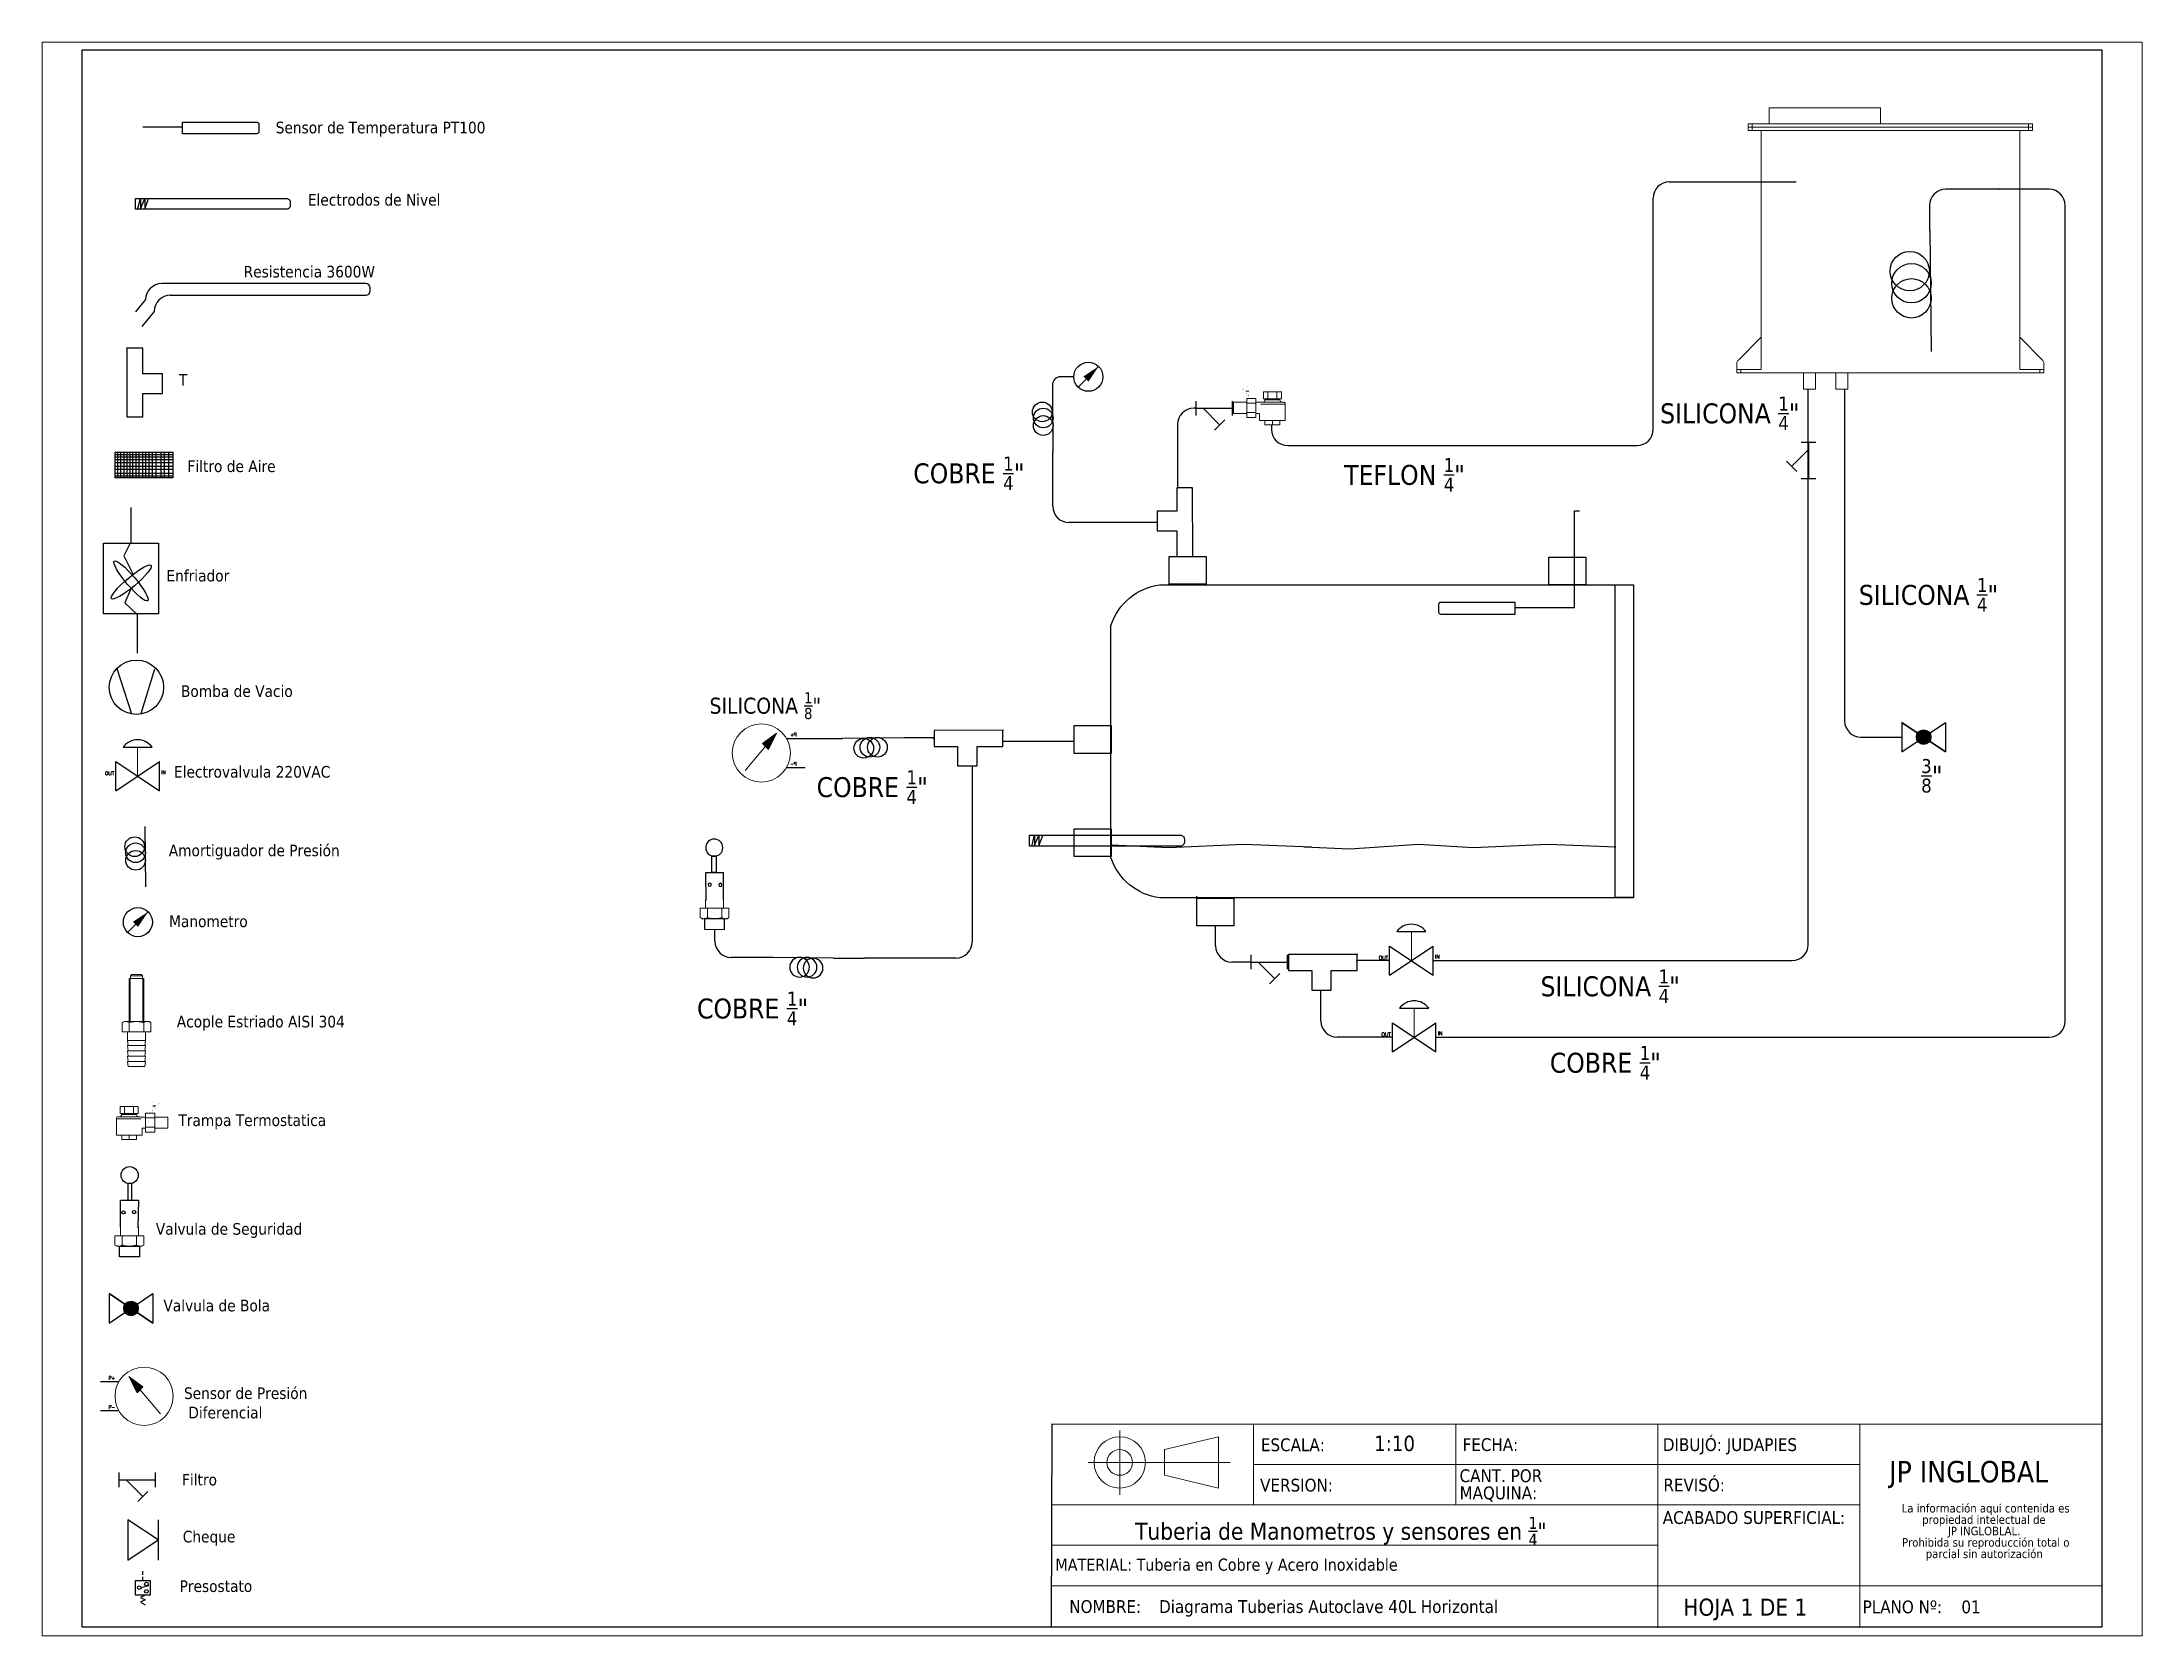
# Paper-space layout 'Layout2' of a CAD drawing. Header units: millimetres. Extents: x 26 to 231, y 20 to 176.
# The model-space entities are those that its viewports show. They can reach past a viewport. Long polylines and large blocks are cut down to what shows.
import ezdxf
from ezdxf.enums import TextEntityAlignment as Align

# ---------------------------------------------------------------- set-up
doc = ezdxf.new("R2010")
doc.units = ezdxf.units.MM
doc.linetypes.add('CENTERX2', pattern=[20.32, 12.7, -2.54, 2.54, -2.54])
for name, color, linetype in [('CONTORNO', 179, 'Continuous'), ('SYMS', 7, 'Continuous'), ('TERMS', 123, 'Continuous'), ('WIRENO', 250, 'Continuous'), ('WIRES', 7, 'Continuous')]:
    doc.layers.add(name, color=color, linetype=linetype)
doc.styles.add('SLDTEXTSTYLE0', font='tahoma.ttf')
doc.styles.add('SLDTEXTSTYLE1', font='tahomabd.ttf')
doc.styles.get("Standard").update_dxf_attribs({"font": 'tahoma.ttf'})
doc.styles.add('WD', font='romans.shx')

psp = doc.layouts.new('Layout2')

msp = doc.modelspace()

# ---------------------------------------------------------------- texts
at = {"char_height": 1.44, "attachment_point": 1}
for s, insert in [('\\A1;Sensor de Temperatura PT100', (39, 196.15)), ('\\A1;Electrodos de Nivel', (42.98, 187.21)), ('\\A1;Resistencia 3600W', (35.04, 178.32)), ('\\A1;T', (27.03, 164.94)), ('\\A1;Filtro de Aire', (28.08, 154.26)), ('\\A1;Enfriador', (25.48, 140.72)), ('\\A1;Bomba de Vacio', (27.28, 126.44)), ('\\A1;Electrovalvula 220VAC', (26.42, 116.46)), ('\\A1;Amortiguador de Presión', (25.77, 106.74)), ('\\A1;Manometro', (25.81, 97.97)), ('\\A1;Acople Estriado AISI 304', (26.76, 85.57)), ('\\A1;Trampa Termostatica', (26.97, 73.37)), ('\\A1;Valvula de Seguridad', (24.17, 59.93)), ('\\A1;Valvula de Bola', (25.11, 50.45)), ('\\A1;Sensor de Presión\\P Diferencial', (27.65, 39.61)), ('\\A1;Filtro', (27.41, 28.91)), ('\\A1;Cheque', (27.5, 21.87)), ('\\A1;Presostato', (27.11, 15.74))]:
    msp.add_mtext_dynamic_manual_height_columns(s, width=44.8708, gutter_width=1, heights=[0], dxfattribs=dict(at, insert=insert))
at = {"color": 7, "linetype": 'Continuous', "lineweight": 0, "attachment_point": 1, "style": 'SLDTEXTSTYLE0'}
for s, insert, char_height in [('ESCALA:', (160.9, 33.3), 1.587), ('FECHA:', (185.85, 33.32), 1.587), ('REVISÓ:', (210.7, 28.33), 1.587), ('VERSION:', (160.8, 28.31), 1.587), ('MATERIAL: Tuberia en Cobre y Acero Inoxidable', (135.47, 18.43), 1.5), ('\\pi-4.7625,l6.35,t12.7;NOMBRE:^IDiagrama Tuberias Autoclave 40L Horizontal', (135.6, 13.29), 1.5875), ('HOJA 1 DE 1', (213.16, 13.48), 2.1167), ('PLANO Nº:    01', (235.35, 13.25), 1.5875)]:
    msp.add_mtext(s, dxfattribs=dict(at, insert=insert, char_height=char_height))
at = {"layer": 'CONTORNO', "color": 7}
for s, insert, char_height, attachment_point, style in [('1:10', (177.44, 33.63), 1.905, 2, 'SLDTEXTSTYLE0'), ('DIBUJÓ: JUDAPIES', (210.63, 33.32), 1.5875, 1, 'SLDTEXTSTYLE0'), ('\\A1;Tuberia de Manometros y sensores en {\\H0.7x;\\S1/4;}" ', (170.8, 23.59), 2.1167, 2, 'SLDTEXTSTYLE1'), ('ACABADO SUPERFICIAL:', (210.62, 24.3), 1.5875, 1, 'SLDTEXTSTYLE0')]:
    msp.add_mtext(s, dxfattribs=dict(at, insert=insert, char_height=char_height, attachment_point=attachment_point, style=style))
at = {"layer": 'CONTORNO', "insert": (238.63, 30.51), "char_height": 2.6458, "attachment_point": 1, "style": 'SLDTEXTSTYLE1'}
msp.add_mtext('JP INGLOBAL', dxfattribs=at)
at = {"layer": 'WIRENO', "attachment_point": 1}
for s, width, insert, char_height in [('\\A1;SILICONA {\\H0.7x;\\S1/4;}"', 22.3042, (210.3, 162.15), 2.4694), ('\\A1;COBRE {\\H0.7x;\\S1/4;}"', 15.0949, (117.89, 154.73), 2.4694), ('\\A1;TEFLON {\\H0.7x;\\S1/4;}"', 16.7918, (171.2, 154.54), 2.4694), ('\\A1;SILICONA {\\H0.7x;\\S1/4;}"', 22.3042, (234.88, 139.7), 2.4694), ('\\A1;SILICONA {\\H0.7x;\\S1/8;}" ', 19.6878, (92.68, 125.58), 1.9756), ('\\A1;{\\H0.7x;\\S3/8;}"', 15.0949, (242.6, 117.32), 2.4694), ('\\A1;COBRE {\\H0.7x;\\S1/4;}"', 15.0949, (105.93, 115.92), 2.4694), ('\\A1;SILICONA {\\H0.7x;\\S1/4;}"', 22.3042, (195.5, 91.29), 2.4694), ('\\A1;COBRE {\\H0.7x;\\S1/4;}"', 15.0949, (91.13, 88.54), 2.4694), ('\\A1;COBRE {\\H0.7x;\\S1/4;}"', 15.0949, (196.65, 81.83), 2.4694)]:
    msp.add_mtext_dynamic_manual_height_columns(s, width=width, gutter_width=12.35, heights=[0], dxfattribs=dict(at, insert=insert, char_height=char_height))

# ---------------------------------------------------------------- blocks, each defined once
blk = doc.blocks.new('SW_NOTE_2')
at = {"layer": 'CONTORNO', "color": 0, "char_height": 1.0583, "attachment_point": 2, "style": 'SLDTEXTSTYLE0'}
for s, insert in [('La información aqui contenida es ', (10.29, 1.34)), ('propiedad intelectual de', (10.08, -0.07)), ('JP INGLOBLAL.', (10.1, -1.48)), ('Prohibida su reproducción total o ', (10.3, -2.89)), ('parcial sin autorización', (10.12, -4.3))]:
    blk.add_mtext(s, dxfattribs=dict(at, insert=insert))
blk = doc.blocks.new('SW_NOTE_4')
at = {"color": 0, "linetype": 'Continuous', "lineweight": 0, "char_height": 1.587, "attachment_point": 1, "style": 'SLDTEXTSTYLE0'}
for s, insert in [('CANT. POR ', (0, 2.02)), ('MAQUINA:', (0, -0.1))]:
    blk.add_mtext(s, dxfattribs=dict(at, insert=insert))
blk = doc.blocks.new('HGVA1_DIAPHRAGM_VALVE2')
at = {"color": 7, "linetype": 'Continuous', "lineweight": 0, "ltscale": 3.2258}
for p, q in [((-0.25, 0.5), (0.25, 0.5)), ((0, 0), (0, 0.5))]:
    blk.add_line(p, q, dxfattribs=at)
for p, q in [((-0.375, -0.25), (-0.375, 0.25)), ((-0.375, -0.25), (0.375, 0.25)), ((-0.375, 0.25), (0.375, -0.25)), ((0.375, -0.25), (0.375, 0.25))]:
    blk.add_line(p, q)
at = {"ltscale": 25.4, "flags": 128}
blk.add_lwpolyline([(0.25, 0.5, 0.5), (-0.25, 0.5)], format="xyb", close=True, dxfattribs=at)
at = {"style": 'WD', "flags": 1}
for tag, p in [('INST', (-0.469, 0.748)), ('TAG1', (-0.469, 0.378)), ('LOC', (-0.469, 0.587))]:
    blk.add_attdef(tag, text='', height=0.125, dxfattribs=at).set_placement(p, align=Align.RIGHT)
at = {"style": 'WD'}
blk.add_attdef('TERM01', text='', height=0.0625, dxfattribs=at).set_placement((-0.399, 0.018), align=Align.RIGHT)
for tag, p, height in [('X4TERM01', (-0.375, 0), 0.005), ('X1TERM02', (0.375, 0), 0.005), ('TERM02', (0.406, 0.036), 0.0625), ('RATING1', (0.388, -0.162), 0.125), ('DESC1', (0.388, -0.378), 0.125), ('DESC2', (0.388, -0.562), 0.125), ('DESC3', (0.388, -0.752), 0.125), ('WDTAGALT', (0.388, -0.907), 0.125)]:
    blk.add_attdef(tag, p, '', height=height, dxfattribs=at)
blk.add_attdef('XREF', text='', height=0.0625, rotation=0.0625, dxfattribs=at).set_placement((0.518, 0.271), align=Align.TOP_CENTER)
at = {"style": 'WD', "flags": 1}
for tag, p in [('WDTYPE', (-0.154, -0.127)), ('FAMILY', (-0.143, -0.17)), ('CAT', (-0.143, -0.215)), ('MFG', (-0.141, -0.246)), ('ASSYCODE', (-0.113, -0.275))]:
    blk.add_attdef(tag, text='', height=0.01, dxfattribs=at).set_placement(p, align=Align.CENTER)
blk = doc.blocks.new('HME1_PRESS_M')
blk.add_line((0.036, -0.088), (0.213, 0.089))
blk.add_circle((0.125, 0), 0.125)
blk.add_solid([(0.082, 0.002), (0.126, -0.042), (0.213, 0.089)])
at = {"style": 'WD', "width": 0.7}
for tag, p in [('INST', (0.125, 0.5)), ('LOC', (0.125, 0.344)), ('TAG1', (0.125, 0.188)), ('DESC1', (0.125, -0.344)), ('DESC2', (0.125, -0.5)), ('DESC3', (0.125, -0.656)), ('WDTAGALT', (0.125, -0.812))]:
    blk.add_attdef(tag, text='', height=0.125, dxfattribs=at).set_placement(p, align=Align.CENTER)
blk.add_attdef('TERM01', text='', height=0.0625, dxfattribs=at).set_placement((-0.032, 0.031), align=Align.RIGHT)
at = {"style": 'WD'}
for tag, p, height, flags in [('X4TERM01', (0, 0), 0.005, 1), ('WDTYPE', (0.062, 0.062), 0.01, 1), ('WDBLKNAM', (0.134, 0.001), 0.01, 9), ('X1TERM02', (0.248, 0), 0.005, 1), ('FAMILY', (0.13, -0.035), 0.01, 9)]:
    blk.add_attdef(tag, p, '', height=height, dxfattribs=dict(at, flags=flags))
at = {"style": 'WD', "width": 0.7}
for tag, p, height in [('TERM02', (0.28, 0.031), 0.0625), ('RATING1', (0.281, -0.188), 0.125)]:
    blk.add_attdef(tag, p, '', height=height, dxfattribs=at)
at = {"style": 'WD'}
blk.add_attdef('XREF', text='', height=0.0625, dxfattribs=at).set_placement((-0.031, -0.125), align=Align.RIGHT)
at = {"linetype": 'Continuous', "style": 'WD', "flags": 9}
for tag, p in [('MFG', (0.128, -0.085)), ('ASSYCODE', (0.13, -0.103)), ('CAT', (0.13, -0.066))]:
    blk.add_attdef(tag, p, '', height=0.01, dxfattribs=at)
blk = doc.blocks.new('Acople Estriado')
at = {"color": 7, "linetype": 'Continuous', "lineweight": 15}
for p, q in [((6.78, 5.633), (6.78, 5.138)), ((6.78, 5.633), (6.947, 5.633)), ((6.811, 5.678), (6.796, 5.663)), ((6.796, 5.663), (6.796, 5.633)), ((6.931, 5.663), (6.796, 5.663)), ((6.811, 5.678), (6.916, 5.678)), ((6.931, 5.663), (6.916, 5.678)), ((6.931, 5.633), (6.931, 5.663)), ((6.947, 5.138), (6.947, 5.633)), ((6.721, 5.138), (6.699, 5.126)), ((6.699, 5.126), (6.699, 5.019)), ((6.74, 5.138), (6.721, 5.138)), ((6.864, 5.138), (6.74, 5.138)), ((6.781, 5.126), (6.781, 5.019)), ((6.988, 5.138), (6.864, 5.138)), ((6.946, 5.126), (6.946, 5.019)), ((7.007, 5.138), (6.988, 5.138)), ((7.029, 5.126), (7.007, 5.138)), ((7.029, 5.126), (7.029, 5.019)), ((6.699, 5.019), (6.781, 5.019)), ((6.761, 5.019), (6.761, 4.922)), ((6.761, 4.922), (6.769, 4.862)), ((6.864, 4.922), (6.761, 4.922)), ((6.761, 4.862), (6.769, 4.802)), ((6.864, 4.862), (6.761, 4.862)), ((6.781, 5.019), (6.946, 5.019)), ((6.967, 4.922), (6.864, 4.922)), ((6.967, 4.862), (6.864, 4.862)), ((6.946, 5.019), (7.029, 5.019)), ((6.959, 4.862), (6.967, 4.922)), ((6.959, 4.802), (6.967, 4.862)), ((6.967, 4.922), (6.967, 5.019)), ((6.761, 4.802), (6.769, 4.742)), ((6.864, 4.802), (6.761, 4.802)), ((6.761, 4.742), (6.769, 4.682)), ((6.864, 4.742), (6.761, 4.742)), ((6.761, 4.682), (6.769, 4.622)), ((6.864, 4.682), (6.761, 4.682)), ((6.864, 4.622), (6.769, 4.622)), ((6.967, 4.802), (6.864, 4.802)), ((6.967, 4.742), (6.864, 4.742)), ((6.967, 4.682), (6.864, 4.682)), ((6.959, 4.622), (6.864, 4.622)), ((6.959, 4.742), (6.967, 4.802)), ((6.959, 4.682), (6.967, 4.742)), ((6.959, 4.622), (6.967, 4.682))]:
    blk.add_line(p, q, dxfattribs=at)
at = {"color": 7, "linetype": 'Continuous', "lineweight": 0}
for p, q in [((6.79, 5.633), (6.79, 5.138)), ((6.938, 5.633), (6.938, 5.138))]:
    blk.add_line(p, q, dxfattribs=at)
at = {"color": 7, "linetype": 'Continuous', "lineweight": 15}
for points, knots in [([(6.699, 5.126), (6.706, 5.13), (6.712, 5.133), (6.726, 5.137), (6.733, 5.138), (6.74, 5.138)], [0, 0, 0, 0, 0.5, 0.5, 1, 1, 1, 1]), ([(6.74, 5.138), (6.744, 5.138), (6.747, 5.138), (6.754, 5.137), (6.757, 5.136), (6.768, 5.133), (6.775, 5.13), (6.781, 5.126)], [0, 0, 0, 0, 0.25, 0.25, 0.5, 0.5, 1, 1, 1, 1]), ([(6.864, 5.138), (6.85, 5.138), (6.836, 5.137), (6.808, 5.133), (6.795, 5.13), (6.781, 5.126)], [0, 0, 0, 0, 0.5, 0.5, 1, 1, 1, 1]), ([(6.946, 5.126), (6.933, 5.13), (6.919, 5.133), (6.892, 5.137), (6.878, 5.138), (6.864, 5.138)], [0, 0, 0, 0, 0.5, 0.5, 1, 1, 1, 1]), ([(6.946, 5.126), (6.953, 5.13), (6.96, 5.133), (6.974, 5.137), (6.981, 5.138), (6.988, 5.138)], [0, 0, 0, 0, 0.5, 0.5, 1, 1, 1, 1]), ([(6.988, 5.138), (6.991, 5.138), (6.995, 5.138), (7.002, 5.137), (7.005, 5.136), (7.015, 5.133), (7.022, 5.13), (7.029, 5.126)], [0, 0, 0, 0, 0.25, 0.25, 0.5, 0.5, 1, 1, 1, 1])]:
    blk.add_open_spline(points, degree=3, knots=knots, dxfattribs=at)
blk = doc.blocks.new('Trampo')
for points in [[(117.2, 260.5), (116.2, 260.5), (116.2, 260.5), (116.6, 260.5), (116.6, 263.5), (116.2, 263), (116.1, 263.1), (116.7, 263.6), (116.7, 263.6), (116.7, 260.5), (117.2, 260.5)], [(119.7, 262.2), (119, 260.7), (118.9, 260.7), (119.6, 262.2)], [(120.5, 262.2), (119.7, 260.7), (119.6, 260.7), (120.4, 262.2)], [(117.7, 258.3), (117.2, 257.8), (116.2, 257.8), (115.7, 257.3), (115.7, 256.3), (117.7, 256.3), (117.7, 256.3), (115.6, 256.3), (115.6, 257.3), (116.2, 257.9), (117.2, 257.9), (117.7, 258.4), (117.7, 258.9), (117.2, 259.3), (116.2, 259.3), (115.7, 258.8), (115.6, 258.9), (116.2, 259.4), (117.2, 259.4), (117.7, 258.9)]]:
    blk.add_hatch(color=7).paths.add_polyline_path(points)
at = {"color": 7, "linetype": 'Continuous', "lineweight": 15}
for points in [[(90.5, 251.1), (90.5, 239.8), (90.5, 239.8)], [(92, 252.5), (106.7, 252.5), (106.7, 252.5)], [(93.1, 259.5), (105.5, 259.5), (105.5, 254.7), (93.1, 254.7)], [(93.1, 254.7), (93.1, 259.5), (93.1, 259.5)], [(94.2, 254.7), (94.2, 254), (94.2, 254)], [(96.2, 254.7), (96.2, 259.5), (96.2, 259.5)], [(102.4, 254.7), (102.4, 259.5), (102.4, 259.5)], [(104.5, 254), (104.5, 254.7), (104.5, 254.7)], [(110.7, 252.3), (107.4, 252.3), (107.4, 252.3)], [(117, 255), (110.7, 255), (110.7, 241.9), (117, 241.9)], [(117, 251.8), (110.7, 251.8), (110.7, 251.8)], [(117, 255), (117, 241.9), (117, 241.9)], [(126.1, 252.3), (117, 252.3), (117, 252.3)], [(126.1, 252.3), (126.1, 244.6), (126.1, 244.6)], [(107.9, 239.7), (90.7, 239.7), (90.7, 239.7)], [(104.5, 239.7), (104.5, 236.7), (94.2, 236.7), (94.2, 239.7)], [(99.3, 239.7), (99.3, 236.7), (99.3, 236.7)], [(108.2, 239.8), (108.2, 244.6), (108.2, 244.6)], [(108.2, 244.6), (110.7, 244.6), (110.7, 244.6)], [(117, 245.2), (110.7, 245.2), (110.7, 245.2)], [(117, 244.6), (126.1, 244.6), (126.1, 244.6)]]:
    blk.add_lwpolyline(points, dxfattribs=at)
at = {"color": 8, "linetype": 'Continuous', "lineweight": 15}
for points in [[(107.6, 251.1), (90.5, 251.1), (90.5, 251.1)], [(94.2, 254), (104.5, 254), (104.5, 254)], [(90.5, 239.8), (108.2, 239.8), (108.2, 239.8)]]:
    blk.add_lwpolyline(points, dxfattribs=at)
at = {"color": 7, "linetype": 'Continuous', "lineweight": 20}
blk.add_lwpolyline([(115.6, 260), (117.7, 260), (117.7, 260)], dxfattribs=at)
at = {"color": 7, "linetype": 'Continuous', "lineweight": 15}
for points in [[(91.9, 252.5), (91.1, 252.5), (90.5, 251.9), (90.5, 251.1)], [(92.7, 252.5), (93.5, 252.5), (94.1, 253.2), (94.1, 254)], [(104.5, 254), (104.5, 253.2), (105.1, 252.5), (105.9, 252.5)], [(107.4, 252.3), (107.1, 252.5), (106.9, 252.5), (106.6, 252.5)], [(90.5, 239.9), (90.5, 239.7), (90.6, 239.7), (90.7, 239.7)], [(107.9, 239.7), (108, 239.7), (108.1, 239.7), (108.1, 239.9)]]:
    blk.add_open_spline(points, degree=3, dxfattribs=at)
blk = doc.blocks.new('Valvula Tipo Anillo')
for p, q in [((7.88, 11.213), (7.88, 11.519)), ((7.88, 11.519), (8.084, 11.519)), ((8.084, 11.519), (8.079, 11.203))]:
    blk.add_line(p, q)
at = {"color": 7, "linetype": 'Continuous', "lineweight": 15}
for p, q in [((7.816, 11.006), (7.816, 11.113)), ((7.898, 11.113), (7.816, 11.113)), ((7.878, 11.21), (7.878, 11.113)), ((7.898, 11.006), (7.898, 11.113)), ((8.063, 11.113), (7.898, 11.113)), ((8.063, 11.006), (8.063, 11.113)), ((8.146, 11.113), (8.063, 11.113)), ((8.084, 11.113), (8.084, 11.21)), ((8.146, 11.006), (8.146, 11.113)), ((7.816, 11.006), (7.838, 10.994)), ((7.838, 10.994), (7.857, 10.994)), ((7.857, 10.994), (7.981, 10.994)), ((7.981, 10.994), (8.105, 10.994)), ((8.105, 10.994), (8.124, 10.994)), ((8.124, 10.994), (8.146, 11.006))]:
    blk.add_line(p, q, dxfattribs=at)
for points in [[(7.962, 11.521), (8.01, 11.521), (8.01, 11.713), (7.962, 11.713)], [(8.097, 10.995), (8.097, 10.873), (7.867, 10.871), (7.867, 10.993)]]:
    blk.add_lwpolyline(points, close=True)
for centre, radius in [((7.984, 11.807), 0.0981), ((7.914, 11.381), 0.0185), ((8.035, 11.384), 0.0185)]:
    blk.add_circle(centre, radius)
for points, knots in [([(7.857, 10.994), (7.854, 10.994), (7.85, 10.994), (7.843, 10.995), (7.84, 10.996), (7.829, 10.999), (7.823, 11.002), (7.816, 11.006)], [0, 0, 0, 0, 0.25, 0.25, 0.5, 0.5, 1, 1, 1, 1]), ([(7.898, 11.006), (7.892, 11.002), (7.885, 10.999), (7.871, 10.995), (7.864, 10.994), (7.857, 10.994)], [0, 0, 0, 0, 0.5, 0.5, 1, 1, 1, 1]), ([(7.898, 11.006), (7.912, 11.002), (7.926, 10.999), (7.953, 10.995), (7.967, 10.994), (7.981, 10.994)], [0, 0, 0, 0, 0.5, 0.5, 1, 1, 1, 1]), ([(7.981, 10.994), (7.995, 10.994), (8.009, 10.995), (8.036, 10.999), (8.05, 11.002), (8.063, 11.006)], [0, 0, 0, 0, 0.5, 0.5, 1, 1, 1, 1]), ([(8.105, 10.994), (8.101, 10.994), (8.098, 10.994), (8.091, 10.995), (8.087, 10.996), (8.077, 10.999), (8.07, 11.002), (8.063, 11.006)], [0, 0, 0, 0, 0.25, 0.25, 0.5, 0.5, 1, 1, 1, 1]), ([(8.146, 11.006), (8.139, 11.002), (8.132, 10.999), (8.119, 10.995), (8.112, 10.994), (8.105, 10.994)], [0, 0, 0, 0, 0.5, 0.5, 1, 1, 1, 1])]:
    blk.add_open_spline(points, degree=3, knots=knots, dxfattribs=at)
blk = doc.blocks.new('HGVA1_BALL_VALVE')
h = blk.add_hatch(color=256)
edge = h.paths.add_edge_path()
edge.add_arc((0, 0), 0.125, 0, 360)
at = {"ltscale": 3.2258}
for p, q in [((-0.375, 0.254), (0.375, -0.254)), ((-0.375, -0.254), (0.375, 0.254)), ((-0.375, 0.254), (-0.375, -0.254)), ((0.375, 0.254), (0.375, -0.254))]:
    blk.add_line(p, q, dxfattribs=at)
at = {"ltscale": 25.4, "flags": 128}
blk.add_lwpolyline([(0.375, 0.254), (0.375, -0.254), (-0.375, 0.254), (-0.375, -0.254)], close=True, dxfattribs=at)
at = {"ltscale": 3.2258}
blk.add_circle((0, 0), 0.125, dxfattribs=at)
at = {"ltscale": 25.4}
blk.add_circle((0, 0), 0.125, dxfattribs=at)
at = {"style": 'WD', "flags": 1}
for tag, height, p in [('INST', 0.125, (0.028, 0.678)), ('TAG1', 0.125, (0, 0.307)), ('LOC', 0.125, (0.011, 0.516)), ('FAMILY', 0.01, (-0.482, -0.121)), ('WDTYPE', 0.01, (-0.475, -0.062)), ('CAT', 0.01, (-0.482, -0.165)), ('MFG', 0.01, (-0.481, -0.197)), ('ASSYCODE', 0.01, (-0.453, -0.226))]:
    blk.add_attdef(tag, text='', height=height, dxfattribs=at).set_placement(p, align=Align.CENTER)
at = {"style": 'WD'}
blk.add_attdef('TERM01', text='', height=0.0625, dxfattribs=at).set_placement((-0.399, 0.018), align=Align.RIGHT)
for tag, p, height in [('X4TERM01', (-0.375, 0), 0.005), ('X8TERM02', (0, 0), 0.005), ('TERM02', (0.052, -0.037), 0.0625), ('X1TERM03', (0.375, 0), 0.005), ('TERM03', (0.406, 0.036), 0.0625), ('RATING1', (0.409, -0.162), 0.125), ('DESC1', (0.409, -0.341), 0.125), ('DESC2', (0.409, -0.525), 0.125), ('DESC3', (0.409, -0.715), 0.125), ('WDTAGALT', (0.409, -0.873), 0.125)]:
    blk.add_attdef(tag, p, '', height=height, dxfattribs=at)
blk.add_attdef('XREF', text='', height=0.0625, rotation=0.0625, dxfattribs=at).set_placement((0.541, 0.293), align=Align.TOP_CENTER)
blk = doc.blocks.new('HMT1_DIFFERENTIAL_PRESSURE_GAUGE')
blk.add_hatch(color=7).paths.add_polyline_path([(-0.26, 0.34), (-0.12, 0.06), (-0.02, 0.16)])
for p, q in [((-0.437, 0.25), (-0.75, 0.25)), ((-0.437, -0.25), (-0.75, -0.25))]:
    blk.add_line(p, q)
at = {"color": 7, "linetype": 'Continuous', "lineweight": 0, "ltscale": 645.15999}
for p, q in [((-0.26, 0.34), (0.28, -0.3)), ((-0.26, 0.34), (-0.12, 0.06)), ((-0.26, 0.34), (-0.02, 0.16)), ((-0.12, 0.06), (-0.02, 0.16))]:
    blk.add_line(p, q, dxfattribs=at)
at = {"color": 255, "linetype": 'Continuous', "lineweight": 0, "ltscale": 25.4, "flags": 128}
blk.add_lwpolyline([(-0.26, 0.34), (-0.12, 0.06), (-0.02, 0.16)], close=True, dxfattribs=at)
at = {"color": 7, "linetype": 'Continuous', "lineweight": 0, "ltscale": 645.15999}
blk.add_circle((0, 0), 0.5, dxfattribs=at)
at = {"style": 'WD', "width": 0.7}
for tag, p in [('INST', (-0.01, 0.781)), ('LOC', (-0.01, 0.656)), ('TAG1', (-0.01, 0.531)), ('DESC1', (0.021, -0.625)), ('DESC2', (0.021, -0.75)), ('WDTAGALT', (0.021, -1)), ('DESC3', (0.021, -0.875))]:
    blk.add_attdef(tag, text='', height=0.0938, dxfattribs=at).set_placement(p, align=Align.CENTER)
at = {"style": 'WD'}
for tag, p, height, flags in [('X4TERM01', (-0.75, 0.25), 0.005, 1), ('X1TERM03', (0.5, 0), 0.005, 1), ('X4TERM02', (-0.75, -0.25), 0.005, 1), ('WDBLKNAM', (-0.209, -0.188), 0.01, 9), ('FAMILY', (-0.208, -0.062), 0.01, 9)]:
    blk.add_attdef(tag, p, '', height=height, dxfattribs=dict(at, flags=flags))
at = {"style": 'WD', "width": 0.7}
for tag, p in [('TERM01', (-0.5, 0.281)), ('TERM02', (-0.5, -0.219))]:
    blk.add_attdef(tag, text='', height=0.0625, dxfattribs=at).set_placement(p, align=Align.RIGHT)
for tag, p, height in [('TERM03', (0.531, 0.031), 0.0625), ('RATING1', (0.469, -0.375), 0.0938)]:
    blk.add_attdef(tag, p, '', height=height, dxfattribs=at)
at = {"style": 'WD'}
blk.add_attdef('XREF', text='', height=0.0625, dxfattribs=at).set_placement((-0.438, -0.406), align=Align.RIGHT)
at = {"flags": 1}
blk.add_attdef('WDTYPE', (-0.219, -0.25), '', height=0.01, dxfattribs=at)
at = {"linetype": 'Continuous', "style": 'WD', "flags": 9}
for tag, p in [('ASSYCODE', (-0.208, -0.156)), ('CAT', (-0.208, -0.094)), ('MFG', (-0.208, -0.125))]:
    blk.add_attdef(tag, p, '', height=0.01, dxfattribs=at)
blk = doc.blocks.new('HST1_STRAINER_Y_TYPE')
at = {"ltscale": 3.2258}
for p, q in [((0, 0.125), (0, -0.125)), ((0.625, 0.125), (0.625, -0.125)), ((0, 0), (0.625, 0)), ((0.125, 0), (0.412, -0.287)), ((0.324, -0.376), (0.501, -0.199))]:
    blk.add_line(p, q, dxfattribs=at)
at = {"style": 'WD', "flags": 1}
for tag, height, p in [('INST', 0.125, (0.33, 0.71)), ('TAG1', 0.125, (0.324, 0.34)), ('LOC', 0.125, (0.306, 0.549)), ('FAMILY', 0.01, (1.09, 0.044)), ('CAT', 0.01, (1.09, -0.001)), ('WDTYPE', 0.01, (1.102, -0.093)), ('MFG', 0.01, (1.092, -0.032)), ('ASSYCODE', 0.01, (1.12, -0.061))]:
    blk.add_attdef(tag, text='', height=height, dxfattribs=at).set_placement(p, align=Align.CENTER)
at = {"style": 'WD'}
for tag, height, p in [('WDTAGALT', 0.125, (0.035, 0.2)), ('TERM01', 0.0625, (-0.024, 0.018))]:
    blk.add_attdef(tag, text='', height=height, dxfattribs=at).set_placement(p, align=Align.RIGHT)
for tag, p, height in [('X4TERM01', (0, 0), 0.005), ('RATING1', (0.6, 0.18), 0.125), ('X1TERM03', (0.625, 0), 0.005), ('TERM03', (0.632, 0.013), 0.0625), ('DESC1', (-0.666, -0.258), 0.125), ('DESC2', (-0.666, -0.442), 0.125), ('X8TERM02', (0.412, -0.287), 0.005), ('TERM02', (0.447, -0.365), 0.0625), ('DESC3', (-0.666, -0.632), 0.125)]:
    blk.add_attdef(tag, p, '', height=height, dxfattribs=at)
blk.add_attdef('XREF', text='', height=0.0625, rotation=0.0625, dxfattribs=at).set_placement((0.649, -0.434), align=Align.TOP_CENTER)
blk = doc.blocks.new('HVL1_PRESS_SW')
for p, q in [((-0.031, -0.126), (-0.031, 0.125)), ((-0.031, 0.125), (0.219, 0.125)), ((0.061, 0.005), (0.198, 0.04)), ((0.094, 0.222), (0.094, 0.282)), ((0.094, 0.125), (0.094, 0.188)), ((0.219, 0.125), (0.219, -0.126)), ((0.219, -0.126), (-0.031, -0.126)), ((0.135, -0.126), (0.052, -0.167)), ((0.052, -0.167), (0.135, -0.209)), ((0.135, -0.209), (0.052, -0.251)), ((0.052, -0.251), (0.135, -0.293))]:
    blk.add_line(p, q)
for centre in [(0.032, 0), (0.156, 0.063), (0.156, -0.063)]:
    blk.add_circle(centre, 0.0314)
at = {"style": 'WD', "width": 0.7}
for tag, height, p in [('INST', 0.125, (-0.062, 0.5)), ('LOC', 0.125, (-0.062, 0.344)), ('TAG1', 0.125, (-0.062, 0.188)), ('TERM01', 0.0625, (-0.062, 0.031)), ('DESC1', 0.125, (-0.062, -0.281)), ('DESC2', 0.125, (-0.062, -0.438)), ('RATING1', 0.125, (0.775, -0.281)), ('WDTAGALT', 0.125, (-0.062, -0.75)), ('DESC3', 0.125, (-0.062, -0.594))]:
    blk.add_attdef(tag, text='', height=height, dxfattribs=at).set_placement(p, align=Align.RIGHT)
at = {"style": 'WD'}
for tag, p, height, flags in [('X4TERM01', (0, 0), 0.005, 1), ('WDTYPE', (0.062, 0.062), 0.01, 1), ('X2TERM04', (0.094, 0.281), 0.005, 1), ('X1TERM02', (0.187, 0.063), 0.005, 1), ('WDBLKNAM', (0.405, 0.344), 0.01, 9), ('FAMILY', (0.406, 0.312), 0.01, 9), ('X1TERM03', (0.187, -0.063), 0.005, 1)]:
    blk.add_attdef(tag, p, '', height=height, dxfattribs=dict(at, flags=flags))
at = {"style": 'WD', "width": 0.7}
for tag, p in [('TERM04', (0.125, 0.25)), ('TERM02', (0.25, 0.094)), ('TERM03', (0.25, -0.031))]:
    blk.add_attdef(tag, p, '', height=0.0625, dxfattribs=at)
at = {"linetype": 'Continuous', "style": 'WD', "flags": 9}
for tag, p in [('ASSYCODE', (0.406, 0.219)), ('CAT', (0.406, 0.281)), ('MFG', (0.406, 0.25))]:
    blk.add_attdef(tag, p, '', height=0.01, dxfattribs=at)
at = {"style": 'WD', "width": 0.7}
blk.add_attdef('TERM05', text='', height=0.0625, dxfattribs=at).set_placement((0.125, -0.406), align=Align.CENTER)
at = {"style": 'WD'}
blk.add_attdef('XREF', (0.281, -0.375), '', height=0.0625, dxfattribs=at)
blk = doc.blocks.new('ColaMarrano')
at = {"layer": 'WIRENO'}
blk.add_line((96.3, 200.92), (96.42, 188.45), dxfattribs=at)
for centre in [(94.22, 196.73), (94.4, 195.47), (94.4, 193.92)]:
    blk.add_circle(centre, 2.03, dxfattribs=at)
blk = doc.blocks.new('HDI1')
for p, q in [((0.0469, 0), (-0.0469, 0.0625)), ((-0.0469, 0.0625), (-0.0469, -0.0625)), ((-0.0469, -0.0625), (0.0469, 0)), ((0.0469, 0.0625), (0.0469, -0.0625))]:
    blk.add_line(p, q)
at = {"style": 'WD'}
for tag, width, p in [('INST', 0.7, (0, 0.8883)), ('LOC', 0.7, (0, 0.7187)), ('DESC1', 0.7, (0, 0.5625)), ('DESC2', 0.7, (0, 0.4062)), ('RATING1', 0.9, (0.0055, 0.0938))]:
    blk.add_attdef(tag, text='', height=0.125, dxfattribs=dict(at, width=width)).set_placement(p, align=Align.CENTER)
blk.add_attdef('TAG1', text='', height=0.125, dxfattribs=at).set_placement((0, 0.25), align=Align.CENTER)
for tag, p, height, flags in [('WDBLKNAM', (0.2047, 0.1329), 0.01, 9), ('FAMILY', (0.2047, 0.1523), 0.01, 9), ('X4TERM01', (-0.0469, 0), 0.0125, 1), ('X1TERM02', (0.0469, 0), 0.0125, 1)]:
    blk.add_attdef(tag, p, '', height=height, dxfattribs=dict(at, flags=flags))
at = {"linetype": 'Continuous', "style": 'WD', "flags": 9}
for tag, p in [('ASSYCODE', (0.2188, 0.0625)), ('MFG', (0.2278, 0.0887)), ('CAT', (0.2297, 0.1082))]:
    blk.add_attdef(tag, text='', height=0.01, dxfattribs=at).set_placement(p, align=Align.CENTER)
at = {"linetype": 'Continuous', "style": 'WD', "flags": 8}
blk.add_attdef('TERM01', text='', height=0.125, dxfattribs=at).set_placement((-0.125, -0.0312), align=Align.TOP_RIGHT)
blk.add_attdef('TERM02', text='', height=0.125, dxfattribs=at).set_placement((0.1094, -0.0314), align=Align.TOP_LEFT)
at = {"style": 'WD', "width": 0.9}
blk.add_attdef('RATING2', text='', height=0.125, dxfattribs=at).set_placement((0.0055, -0.1876), align=Align.TOP_CENTER)
blk = doc.blocks.new('Bomba Vacio')
at = {"layer": 'WIRENO'}
for p, q in [((222.52, 152.69), (218.83, 163.9)), ((224.82, 152.84), (228.2, 163.9))]:
    blk.add_line(p, q, dxfattribs=at)
blk.add_circle((223.65, 159.36), 6.72, dxfattribs=at)
blk = doc.blocks.new('Cooler')
at = {"layer": 'WIRENO'}
for p, q in [((61.05, 155.36), (61.05, 161.29)), ((60.91, 155.36), (59.87, 153.28)), ((59.87, 153.28), (61.37, 150.31)), ((61.09, 147.98), (60.01, 145.56)), ((60.01, 145.56), (62.09, 143.63)), ((62.09, 143.63), (62.09, 137.25))]:
    blk.add_line(p, q, dxfattribs=at)
blk.add_lwpolyline([(56.51, 155.41), (65.57, 155.41), (65.57, 143.72), (56.51, 143.72)], close=True, dxfattribs=at)
for centre, major_axis in [((61.05, 149.16), (2.75, -3.26)), ((61.09, 148.97), (-3.26, -2.75))]:
    blk.add_ellipse(centre, major_axis=major_axis, ratio=0.188132, dxfattribs=at)
blk = doc.blocks.new('Filtro')
at = {"layer": 'WIRENO'}
for p, q in [((95.97, 119.72), (103.12, 119.72)), ((96.25, 119.99), (96.25, 116.83)), ((96.62, 119.95), (96.62, 116.79)), ((97.03, 119.95), (97.03, 116.79)), ((97.4, 119.95), (97.4, 116.79)), ((97.77, 119.99), (97.77, 116.83)), ((98.1, 119.99), (98.1, 116.83)), ((98.51, 119.99), (98.51, 116.83)), ((98.88, 119.95), (98.88, 116.79)), ((99.33, 119.99), (99.33, 116.83)), ((99.7, 119.99), (99.7, 116.83)), ((100.11, 119.99), (100.11, 116.83)), ((100.52, 119.99), (100.52, 116.83)), ((100.98, 119.99), (100.98, 116.83)), ((101.59, 119.99), (101.59, 116.83)), ((102.04, 119.99), (102.04, 116.83)), ((102.54, 119.99), (102.54, 116.83)), ((95.97, 119.41), (103.12, 119.41)), ((95.97, 119.07), (103.12, 119.07)), ((95.97, 118.71), (103.12, 118.71)), ((95.97, 118.27), (103.12, 118.27)), ((95.97, 117.88), (103.12, 117.88)), ((95.97, 117.41), (103.12, 117.41)), ((95.97, 117.08), (103.12, 117.08))]:
    blk.add_line(p, q, dxfattribs=at)
blk.add_lwpolyline([(95.95, 119.98), (103.11, 119.98), (103.11, 116.82), (95.95, 116.82)], close=True, dxfattribs=at)
blk = doc.blocks.new('TT')
at = {"layer": 'WIRENO'}
for p, q in [((59.03, 150.75), (59.05, 142.17)), ((61.02, 150.66), (59.05, 150.66)), ((61.02, 147.48), (61.02, 150.66)), ((63.45, 147.48), (61.02, 147.48)), ((63.45, 145.05), (63.45, 147.48)), ((61.02, 142.17), (61.02, 145.05)), ((61.02, 145.05), (63.45, 145.05)), ((59.05, 142.17), (61.02, 142.17))]:
    blk.add_line(p, q, dxfattribs=at)
blk = doc.blocks.new('Nivel')
at = {"layer": 'WIRENO'}
for p, q in [((103.38, 60.01), (103.74, 61.39)), ((103.74, 61.39), (103.74, 60.1)), ((103.74, 60.1), (104.25, 61.39)), ((104.25, 61.39), (104.25, 60.07)), ((104.25, 60.07), (104.74, 61.36))]:
    blk.add_line(p, q, dxfattribs=at)
blk.add_lwpolyline([(103.12, 61.39), (121.77, 61.39, -0.414214), (122.27, 60.89), (122.27, 60.54, -0.414214), (121.77, 60.04), (103.12, 60.04)], format="xyb", close=True, dxfattribs=at)
blk = doc.blocks.new('PT100')
at = {"layer": 'WIRENO'}
blk.add_line((95.33, 58.1), (85.69, 58.1), dxfattribs=at)
blk.add_lwpolyline([(95.5, 59.35), (113.92, 59.35, -0.414214), (114.42, 58.85), (114.42, 56.97, -0.414214), (113.92, 56.47), (95.5, 56.47)], format="xyb", close=True, dxfattribs=at)
blk = doc.blocks.new('reservorio')
at = {"color": 7, "linetype": 'Continuous', "lineweight": 15}
for p, q in [((223.78, 197.88), (223.78, 195.88)), ((223.78, 197.88), (237.58, 197.88)), ((237.58, 195.88), (237.58, 197.88)), ((221.18, 195.08), (221.18, 195.88)), ((221.18, 195.88), (256.38, 195.88)), ((221.18, 195.48), (256.38, 195.48)), ((221.18, 195.08), (256.38, 195.08)), ((221.68, 195.88), (221.68, 195.08)), ((222.78, 165.48), (222.78, 195.08)), ((254.78, 165.48), (254.78, 195.08)), ((255.88, 195.08), (255.88, 195.88)), ((256.38, 195.88), (256.38, 195.08)), ((222.78, 169.48), (219.93, 166.63)), ((254.78, 169.48), (257.64, 166.63)), ((219.78, 166.27), (219.78, 165.08)), ((222.78, 165.48), (219.78, 165.48)), ((219.78, 165.08), (257.78, 165.08)), ((220.28, 165.48), (220.28, 165.08)), ((228.05, 165.08), (228.05, 163.08)), ((229.52, 163.08), (229.52, 165.08)), ((232.05, 165.08), (232.05, 163.08)), ((233.52, 163.08), (233.52, 165.08)), ((254.78, 165.48), (257.78, 165.48)), ((257.28, 165.08), (257.28, 165.48)), ((257.78, 166.27), (257.78, 165.08)), ((229.52, 163.08), (228.05, 163.08)), ((233.52, 163.08), (232.05, 163.08))]:
    blk.add_line(p, q, dxfattribs=at)
for centre, start, end in [((220.28, 166.27), 135, 180), ((257.28, 166.27), 0, 45)]:
    blk.add_arc(centre, 0.5, start, end, dxfattribs=at)
blk = doc.blocks.new('Tanque')
for points in [[(75.9, 173.87), (75.9, 178.44), (79.33, 178.44), (79.33, 173.87)], [(118.07, 130.33), (118.07, 134.9), (121.5, 134.9), (121.5, 130.33)], [(75.82, 126.89), (75.82, 131.46), (79.25, 131.46), (79.25, 126.89)], [(96.73, 115.15), (96.73, 119.72), (100.16, 119.72), (100.16, 115.15)], [(109.48, 115.15), (109.48, 119.72), (112.91, 119.72), (112.91, 115.15)]]:
    blk.add_lwpolyline(points, close=True)
at = {"layer": 'WIRENO'}
blk.add_lwpolyline([(79.31, 184.35), (118.03, 184.35), (118.03, 125.73, -0.284919), (113.06, 119.68), (84.34, 119.68, -0.288904), (79.31, 125.73)], format="xyb", close=True, dxfattribs=at)
blk.add_lwpolyline([(79.33, 184.35), (117.99, 184.35), (117.99, 182.08), (79.33, 182.08)], close=True, dxfattribs=at)
blk = doc.blocks.new('WDDOT')
for radius in [0.03, 0.0187, 0.00929]:
    blk.add_circle((0, 0), radius)

# ---------------------------------------------------------------- linework, layer by layer
at = {"color": 7, "linetype": 'Continuous'}
for p, q in [((265, 205), (15, 205)), ((15, 205), (15, 10)), ((265, 10), (265, 205)), ((15, 10), (265, 10))]:
    msp.add_line(p, q, dxfattribs=at)
at = {"color": 7, "linetype": 'CENTERX2', "lineweight": 0}
for p, q in [((265, 51.17), (265, 10)), ((143.43, 34.29), (143.43, 26.3)), ((139.53, 30.32), (157.1, 30.32)), ((134.96, 10), (265, 10))]:
    msp.add_line(p, q, dxfattribs=at)
at = {"color": 7, "linetype": 'Continuous', "lineweight": 30}
msp.add_line((135.02, 34.97), (134.96, 10), dxfattribs=at)
at = {"color": 7, "linetype": 'Continuous', "lineweight": 0}
for p, q in [((265, 35.07), (135, 35.07)), ((160, 35.09), (160, 25.07)), ((185, 35.07), (185, 25.07)), ((210, 35.07), (210, 9.87)), ((235, 35.07), (235, 9.9)), ((155.64, 33.5), (148.97, 31.91)), ((148.97, 31.91), (148.97, 28.74)), ((155.64, 27.15), (155.64, 33.5)), ((148.97, 28.74), (155.64, 27.15)), ((235, 30.07), (160, 30.07)), ((235, 25.07), (134.99, 25.07)), ((210, 20.07), (134.99, 20.07)), ((265, 15.07), (134.99, 15.07))]:
    msp.add_line(p, q, dxfattribs=at)
for radius in [3.18, 1.59]:
    msp.add_circle((143.43, 30.32), radius, dxfattribs=at)
at = {"layer": 'WIRENO'}
for p, q in [((22.91, 174.14), (21.65, 172.64)), ((50.17, 176.12), (24.9, 176.12)), ((25.96, 174.68), (50.17, 174.68)), ((50.67, 175.18), (50.67, 175.62)), ((23.95, 172.69), (22.45, 170.83)), ((142.4, 106.7), (149.48, 106.38)), ((149.48, 106.38), (158.81, 106.78)), ((158.81, 106.78), (167.12, 106.45)), ((171.89, 106.23), (180.39, 106.78)), ((180.39, 106.78), (187.17, 106.38)), ((187.17, 106.38), (196.49, 106.78)), ((196.49, 106.78), (204.8, 106.45)), ((166.27, 106.46), (171.89, 106.23)), ((152.94, 100.35), (152.93, 100.15))]:
    msp.add_line(p, q, dxfattribs=at)
for centre, radius, start, end in [((24.9, 174.12), 2, 90, 180), ((25.96, 172.68), 2, 90, 180), ((50.17, 175.62), 0.5, 0, 90), ((50.17, 175.18), 0.5, 270, 0)]:
    msp.add_arc(centre, radius, start, end, dxfattribs=at)
at = {"layer": 'WIRES'}
for p, q in [((211.43, 188.7), (227.14, 188.7)), ((252.22, 187.79), (245.62, 187.79)), ((258.42, 187.79), (252.22, 187.79)), ((252.22, 187.79), (252.22, 187.79)), ((209.43, 158.09), (209.43, 186.7)), ((243.62, 185.79), (243.62, 182.64)), ((260.42, 84.91), (260.42, 185.79)), ((137.75, 164.6), (136.11, 164.6)), ((135.11, 163.6), (135.11, 162.78)), ((228.63, 94.39), (228.63, 163.05)), ((233.12, 163.08), (233.12, 122.03)), ((150.58, 158.73), (150.58, 150.87)), ((152.84, 160.7), (152.58, 160.7)), ((162.21, 158.65), (162.21, 158.09)), ((164.21, 156.09), (207.43, 156.09)), ((135.15, 148.58), (135.15, 155.32)), ((150.58, 150.87), (150.61, 150.87)), ((148.04, 146.58), (137.15, 146.58)), ((199.69, 136.07), (199.69, 148.03)), ((199.69, 148.03), (200.32, 148.03)), ((151.72, 142.39), (151.76, 142.39)), ((197.24, 136.07), (199.69, 136.07)), ((104.49, 119.87), (109.11, 119.87)), ((109.11, 119.87), (109.11, 119.93)), ((116.73, 119.98), (120.48, 119.98)), ((120.4, 119.87), (120.4, 119.77)), ((120.48, 119.98), (120.48, 119.61)), ((235.12, 120.03), (240.2, 120.03)), ((128.98, 119.51), (137.82, 119.51)), ((125.17, 116.45), (125.17, 94.71)), ((93.35, 94.78), (93.35, 96.2)), ((155.3, 94.21), (155.3, 96.68)), ((100.53, 92.78), (95.35, 92.78)), ((108.02, 92.71), (111.85, 92.71)), ((123.17, 92.71), (111.85, 92.71)), ((159.64, 92.21), (157.3, 92.21)), ((176.82, 92.39), (172.73, 92.39)), ((172.73, 92.39), (172.73, 92.28)), ((182.22, 92.39), (226.63, 92.39)), ((168.33, 84.91), (168.33, 88.72)), ((177.16, 82.91), (170.33, 82.91)), ((182.56, 82.91), (258.42, 82.91))]:
    msp.add_line(p, q, dxfattribs=at)
for centre, radius, start, end in [((211.43, 186.7), 2, 90, 180), ((245.62, 185.79), 2, 90, 180), ((258.42, 185.79), 2, 0, 90), ((136.11, 163.6), 1, 90, 180), ((152.58, 158.7), 2, 90, 180), ((164.21, 158.09), 2, 180, 270), ((207.43, 158.09), 2, 270, 0), ((137.15, 148.58), 2, 180, 270), ((235.12, 122.03), 2, 180, 270), ((95.35, 94.78), 2, 180, 270), ((123.17, 94.71), 2, 270, 0), ((157.3, 94.21), 2, 180, 270), ((226.63, 94.39), 2, 270, 0), ((170.33, 84.91), 2, 180, 270), ((258.42, 84.91), 2, 270, 0)]:
    msp.add_arc(centre, radius, start, end, dxfattribs=at)

# ---------------------------------------------------------------- block references
for name, p, xscale, yscale, zscale in [('Trampo', (180.13, 116.21), -0.17928, 0.17928, 0.17928), ('Valvula Tipo Anillo', (179.49, -21.16), -10.8, 10.8, 10.8), ('Acople Estriado', (-52.35, 29.36), 10.8, 10.8, 10.8), ('Trampo', (3.06, 27.81), 0.17928, 0.17928, 0.17928), ('Valvula Tipo Anillo', (-65.3, -61.66), 10.8, 10.8, 10.8)]:
    msp.add_blockref(name, p, dxfattribs=dict(xscale=xscale, yscale=yscale, zscale=zscale))
at = {"color": 7, "linetype": 'Continuous', "lineweight": 0}
msp.add_blockref('SW_NOTE_4', (185.48, 27.45), dxfattribs=at)
at = {"layer": 'CONTORNO', "color": 7}
msp.add_blockref('SW_NOTE_2', (240.28, 23.85), dxfattribs=at)
at = {"layer": 'SYMS'}
msp.add_blockref('WDDOT', (252.22, 187.79), dxfattribs=at)
for name, p, xscale, yscale, zscale in [('HME1_PRESS_M', (137.75, 164.6), 14.4, 14.4, 14.4), ('HST1_STRAINER_Y_TYPE', (152.84, 160.7), 7.199999999999999, 7.199999999999999, 7.199999999999999), ('HGVA1_BALL_VALVE', (242.9, 120.03), 7.199999999999999, 7.199999999999999, 7.199999999999999), ('HME1_PRESS_M', (20.15, 97.15), 14.4, 14.4, 14.4), ('HST1_STRAINER_Y_TYPE', (159.64, 92.21), 7.199999999999999, 7.199999999999999, 7.199999999999999), ('HGVA1_BALL_VALVE', (21.1, 49.37), 7.199999999999999, 7.199999999999999, 7.199999999999999), ('HST1_STRAINER_Y_TYPE', (19.59, 28.18), 7.199999999999999, 7.199999999999999, 7.199999999999999), ('HDI1', (22.57, 20.73), 40, 40, 40), ('HVL1_PRESS_SW', (21.88, 14.83), 7.199999999999999, 7.199999999999999, 7.199999999999999)]:
    msp.add_blockref(name, p, dxfattribs=dict(at, xscale=xscale, yscale=yscale, zscale=zscale))
at = {"layer": 'SYMS', "xscale": 7.199999999999999, "yscale": 7.199999999999999, "zscale": 7.199999999999999, "rotation": 270}
msp.add_blockref('HST1_STRAINER_Y_TYPE', (228.65, 156.49), dxfattribs=at)
at = {"layer": 'SYMS'}
ref = msp.add_blockref('HGVA1_DIAPHRAGM_VALVE2', (21.91, 115.2), dxfattribs=dict(at, xscale=7.199999999999999, yscale=7.199999999999999, zscale=7.199999999999999))
ref.add_attrib('TERM01', 'OUT', dxfattribs={"layer": 'TERMS', "height": 0.45, "style": 'WD'}).set_placement((19.03, 115.33), align=Align.RIGHT)
ref.add_attrib('TERM02', 'IN', (24.84, 115.45), dxfattribs={"layer": 'TERMS', "height": 0.45, "style": 'WD'})
ref = msp.add_blockref('HMT1_DIFFERENTIAL_PRESSURE_GAUGE', (99.09, 118.07), dxfattribs=dict(at, xscale=-7.199999999999999, yscale=7.199999999999999, zscale=7.199999999999999))
ref.add_attrib('TERM02', 'P-', dxfattribs={"layer": 'TERMS', "height": 0.45, "style": 'WD', "text_generation_flag": 2, "width": 0.7}).set_placement((102.69, 116.5), align=Align.RIGHT)
ref.add_attrib('TERM01', 'P+', dxfattribs={"layer": 'TERMS', "height": 0.45, "style": 'WD', "text_generation_flag": 2, "width": 0.7}).set_placement((102.69, 120.1), align=Align.RIGHT)
ref = msp.add_blockref('HGVA1_DIAPHRAGM_VALVE2', (179.52, 92.39), dxfattribs=dict(at, xscale=7.199999999999999, yscale=7.199999999999999, zscale=7.199999999999999))
ref.add_attrib('TERM01', 'OUT', dxfattribs={"layer": 'TERMS', "height": 0.45, "style": 'WD'}).set_placement((176.64, 92.52), align=Align.RIGHT)
ref.add_attrib('TERM02', 'IN', (182.44, 92.64), dxfattribs={"layer": 'TERMS', "height": 0.45, "style": 'WD'})
ref = msp.add_blockref('HGVA1_DIAPHRAGM_VALVE2', (179.86, 82.91), dxfattribs=dict(at, xscale=7.199999999999999, yscale=7.199999999999999, zscale=7.199999999999999))
ref.add_attrib('TERM01', 'OUT', dxfattribs={"layer": 'TERMS', "height": 0.45, "style": 'WD'}).set_placement((176.98, 83.04), align=Align.RIGHT)
ref.add_attrib('TERM02', 'IN', (182.78, 83.16), dxfattribs={"layer": 'TERMS', "height": 0.45, "style": 'WD'})
ref = msp.add_blockref('HMT1_DIFFERENTIAL_PRESSURE_GAUGE', (22.72, 38.51), dxfattribs=dict(at, xscale=7.199999999999999, yscale=7.199999999999999, zscale=7.199999999999999))
ref.add_attrib('TERM02', 'P-', dxfattribs={"layer": 'TERMS', "height": 0.45, "style": 'WD', "width": 0.7}).set_placement((19.12, 36.93), align=Align.RIGHT)
ref.add_attrib('TERM01', 'P+', dxfattribs={"layer": 'TERMS', "height": 0.45, "style": 'WD', "width": 0.7}).set_placement((19.12, 40.53), align=Align.RIGHT)
at = {"layer": 'WIRENO'}
for name, p in [('reservorio', (0, 0)), ('Nivel', (-81.46, 125.27)), ('TT', (-38.45, 17.48)), ('Filtro', (-76.82, 35.28)), ('Nivel', (29.16, 46.51))]:
    msp.add_blockref(name, p, dxfattribs=at)
for name, p, xscale, yscale, zscale in [('PT100', (-20.29, 166.42), 0.5, 0.5, 0.5), ('ColaMarrano', (128.11, -58.4), 1.2, 1.2, 1.2), ('ColaMarrano', (77.32, 42.22), 0.6, 0.6, 0.6), ('Cooler', (-24.69, 27.48), 0.75, 0.75, 0.75), ('PT100', (240.1, 107.02), -0.5, 0.5, 0.5), ('Bomba Vacio', (-90.05, 46.52), 0.5, 0.5, 0.5), ('ColaMarrano', (-34.98, -11.56), 0.6, 0.6, 0.6)]:
    msp.add_blockref(name, p, dxfattribs=dict(at, xscale=xscale, yscale=yscale, zscale=zscale))
for name, p, rotation in [('TT', (211.5, 293.03), 179.9999999999999), ('Tanque', (22.66, 218.18), 270), ('TT', (-21.68, 179.91), 269.9999999999999), ('TT', (22.13, 152.19), 270)]:
    msp.add_blockref(name, p, dxfattribs=dict(at, rotation=rotation))
at = {"layer": 'WIRENO', "yscale": 0.6, "zscale": 0.6}
for p, xscale, rotation in [((229.8, 62.13), 0.6, 90), ((-12.54, 34.93), -0.6, 270)]:
    msp.add_blockref('ColaMarrano', p, dxfattribs=dict(at, xscale=xscale, rotation=rotation))

msp.set_redraw_order([(e.dxf.handle, doc.entitydb.next_handle()) for e in msp.query("TEXT MTEXT ATTDEF DIMENSION ARC_DIMENSION")])  # texts and dimensions are drawn at this point

# ---------------------------------------------------------------- viewports
at = {"layer": 'WIRENO'}
psp.add_viewport(center=(128.5, 97.5), size=(205.6, 156), view_center_point=(140, 107.43), view_height=197.147, dxfattribs=at)

doc.saveas('drawing.dxf')
